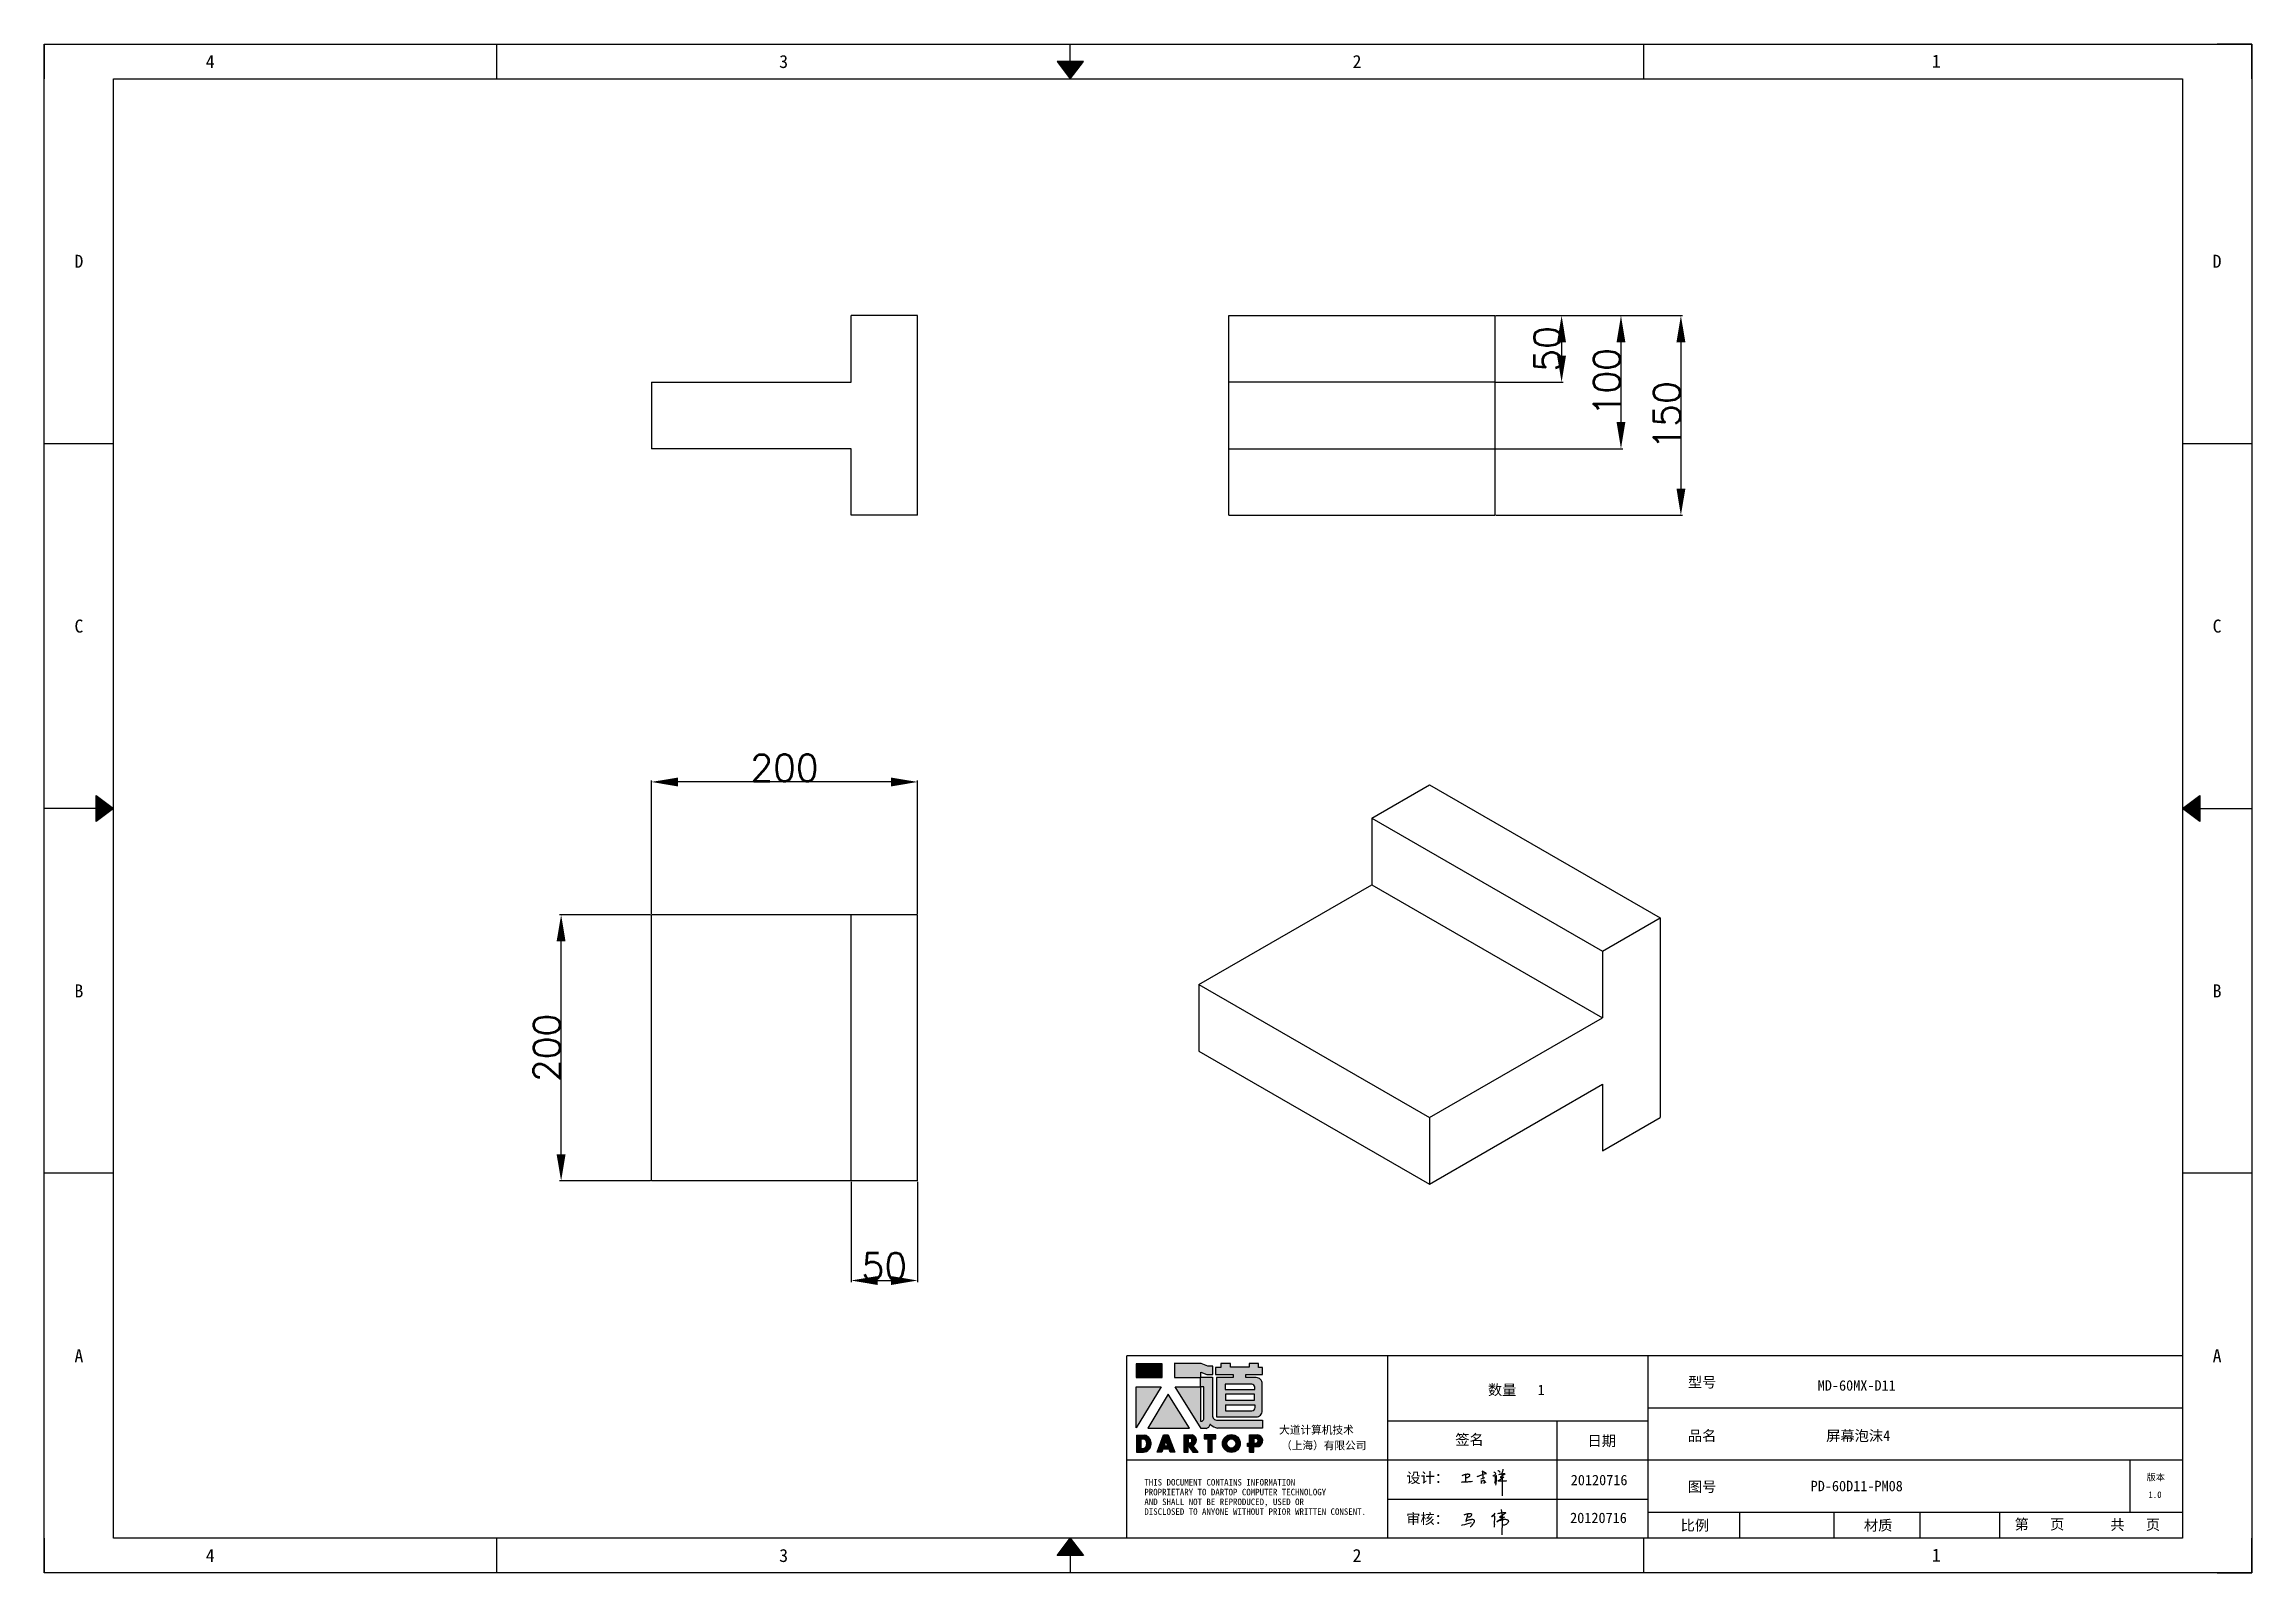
# Model space of a CAD drawing. Header units: millimetres. Extents: x -30327 to 34858, y 4015 to 75103.
# Drawn here: x 2105 to 3763, y 10935 to 12084 of the extents above; entities that cross this region are included whole.
import ezdxf
from ezdxf.enums import TextEntityAlignment as Align

# ---------------------------------------------------------------- set-up
doc = ezdxf.new("R2010")
doc.units = ezdxf.units.MM
doc.linetypes.add('DOT', pattern=[0.25, 0, -0.25])
for name, color, linetype in [('4', 7, 'Continuous'), ('print', 30, 'Continuous'), ('yellow', 2, 'Continuous')]:
    doc.layers.add(name, color=color, linetype=linetype)
doc.styles.add('Dartop', font='')
doc.styles.add('hzHT', font='simhei.ttf')
doc.styles.get("Standard").update_dxf_attribs({"font": 'txt', "bigfont": 'gbcbig.shx'})
doc.styles.get('Dartop').set_extended_font_data('FangSong_GB2312')
doc.dimstyles.new('ISO-25', dxfattribs={"dimtxt": 20, "dimasz": 20, "dimexe": 1.25, "dimexo": 0.625, "dimtad": 1, "dimtxsty": 'Standard', "dimcen": 2.5, "dimadec": 0, "dimazin": 0, "dimtfac": 1, "dimtmove": 0, "dimatfit": 3, "dimfxl": 0, "dimarcsym": 0})

msp = doc.modelspace()

# ---------------------------------------------------------------- texts
at = {"color": 0}
for s, height, style, p in [('4', 9.79, 'Dartop', (2229.5783, 12070.7425)), ('3', 9.79, 'Dartop', (2660.3381, 12070.7425)), ('2', 9.79, 'Dartop', (3091.098, 12070.7425)), ('1', 9.79, 'Dartop', (3526.3203, 12071.053)), ('D', 9.79, 'Dartop', (2130.9207, 11920.6292)), ('D', 9.79, 'Dartop', (3737.2378, 11920.6292)), ('C', 9.79, 'Dartop', (2130.9207, 11646.5093)), ('C', 9.79, 'Dartop', (3737.2378, 11646.5093)), ('B', 9.79, 'Dartop', (2130.9207, 11372.3894)), ('B', 9.79, 'Dartop', (3737.2378, 11372.3894)), ('A', 9.79, 'Dartop', (2130.9207, 11098.2695)), ('A', 9.79, 'Dartop', (3737.2378, 11098.2695)), ('型号', 7.832, 'hzHT', (3350.3753, 11078.3475)), ('MD-60MX-D11', 7.831998, 'hzHT', (3466.5186, 11075.946)), ('数量   1', 7.832, 'hzHT', (3210.7884, 11072.5963)), ('签名', 7.832, 'hzHT', (3175.6067, 11035.2719)), ('日期', 7.832, 'hzHT', (3274.9854, 11034.3081)), ('品名', 7.832, 'hzHT', (3350.3753, 11038.1413)), ('屏幕泡沫4', 7.832, 'hzHT', (3467.6134, 11038.1413)), ('20120716', 7.832, 'hzHT', (3272.9753, 11004.8638)), ('图号', 7.832, 'hzHT', (3350.3753, 10999.8596)), ('PD-60D11-PM08', 7.831998, 'hzHT', (3466.5186, 11000.3706)), ('版本', 4.895, 'hzHT', (3691.1739, 11006.9544)), ('1.0', 4.895, 'Dartop', (3690.5851, 10993.8723)), ('20120716', 7.832, 'hzHT', (3272.5089, 10976.4454)), ('比例', 7.832, 'hzHT', (3344.9143, 10970.7957)), ('材质', 7.832, 'hzHT', (3482.6141, 10970.7957)), ('第   页', 7.832, 'hzHT', (3603.7692, 10971.608)), ('共   页', 7.832, 'hzHT', (3675.7129, 10971.3228)), ('4', 9.79, 'Dartop', (2229.5783, 10948.1562)), ('3', 9.79, 'Dartop', (2660.3381, 10948.1562)), ('2', 9.79, 'Dartop', (3091.098, 10948.1562)), ('1', 9.79, 'Dartop', (3526.3203, 10948.4667))]:
    msp.add_text(s, height=height, dxfattribs=dict(at, style=style)).set_placement(p, align=Align.MIDDLE_CENTER)
at = {"color": 0, "style": 'hzHT'}
for s, height, p in [('THIS DOCUMENT CONTAINS INFORMATION', 4.894998, (2931.3569, 11000.7126)), ('PROPRIETARY TO DARTOP COMPUTER TECHNOLOGY', 4.894998, (2931.3569, 10993.3701)), ('设计：', 7.832, (3128.1617, 11002.6412)), ('AND SHALL NOT BE REPRODUCED, USED OR', 4.894998, (2931.3569, 10986.0276)), ('DISCLOSED TO ANYONE WITHOUT PRIOR WRITTEN CONSENT.', 4.894998, (2931.3569, 10978.6851)), ('审核：', 7.832, (3128.0452, 10971.7999))]:
    msp.add_text(s, height=height, dxfattribs=at).set_placement(p)
at = {"layer": '4', "color": 0, "style": 'hzHT'}
for s, p in [('大道计算机技术', (3032.5988, 11039.5924)), ('（上海）有限公司', (3034.0768, 11027.8851))]:
    msp.add_text(s, height=5.874, dxfattribs=at).set_placement(p)

# ---------------------------------------------------------------- blocks, each defined once
blk = doc.blocks.new('*D823')
at = {"layer": 'Defpoints', "color": 0, "transparency": 16777216}
for p in [(2711, 11229.6), (2761, 11229.6), (2761, 11154.8)]:
    blk.add_point(p, dxfattribs=at)
at = {"layer": 'yellow', "color": 0, "lineweight": -2, "transparency": 16777216}
for p, q in [((2711, 11228.9), (2711, 11153.5)), ((2761, 11228.9), (2761, 11153.5)), ((2731, 11154.8), (2741, 11154.8))]:
    blk.add_line(p, q, dxfattribs=at)
at = {"layer": 'yellow', "color": 0, "transparency": 16777216}
for points in [[(2731, 11158.1), (2731, 11151.4), (2711, 11154.8)], [(2741, 11158.1), (2741, 11151.4), (2761, 11154.8)]]:
    blk.add_solid(points, dxfattribs=at)
at = {"layer": 'yellow', "color": 0, "transparency": 16777216, "insert": (2736, 11165.4), "char_height": 20, "attachment_point": 5}
blk.add_mtext('50', dxfattribs=at)
blk = doc.blocks.new('*D824')
at = {"layer": 'Defpoints', "color": 0, "transparency": 16777216}
for p in [(2493.2, 11429.6), (2561, 11429.6), (2561, 11229.6)]:
    blk.add_point(p, dxfattribs=at)
at = {"layer": 'yellow', "color": 0, "lineweight": -2, "transparency": 16777216}
for p, q in [((2560.3, 11429.6), (2491.9, 11429.6)), ((2493.2, 11249.6), (2493.2, 11409.6)), ((2560.3, 11229.6), (2491.9, 11229.6))]:
    blk.add_line(p, q, dxfattribs=at)
at = {"layer": 'yellow', "color": 0, "transparency": 16777216}
for points in [[(2489.8, 11409.6), (2496.5, 11409.6), (2493.2, 11429.6)], [(2489.8, 11249.6), (2496.5, 11249.6), (2493.2, 11229.6)]]:
    blk.add_solid(points, dxfattribs=at)
at = {"layer": 'yellow', "color": 0, "transparency": 16777216, "insert": (2482.5, 11329.6), "char_height": 20, "attachment_point": 5, "rotation": 90}
blk.add_mtext('200', dxfattribs=at)
blk = doc.blocks.new('*D825')
at = {"layer": 'Defpoints', "color": 0, "transparency": 16777216}
for p in [(2561, 11529.4), (2561, 11429.6), (2761, 11429.6)]:
    blk.add_point(p, dxfattribs=at)
at = {"layer": 'yellow', "color": 0, "lineweight": -2, "transparency": 16777216}
for p, q in [((2561, 11430.2), (2561, 11530.6)), ((2741, 11529.4), (2581, 11529.4)), ((2761, 11430.2), (2761, 11530.6))]:
    blk.add_line(p, q, dxfattribs=at)
at = {"layer": 'yellow', "color": 0, "transparency": 16777216}
for points in [[(2581, 11532.7), (2581, 11526), (2561, 11529.4)], [(2741, 11532.7), (2741, 11526), (2761, 11529.4)]]:
    blk.add_solid(points, dxfattribs=at)
at = {"layer": 'yellow', "color": 0, "transparency": 16777216, "insert": (2661, 11540), "char_height": 20, "attachment_point": 5}
blk.add_mtext('200', dxfattribs=at)
blk = doc.blocks.new('*D826')
at = {"layer": 'Defpoints', "color": 0, "transparency": 16777216}
for p in [(3194.7, 11879.8), (3194.7, 11829.8), (3244.8, 11829.8)]:
    blk.add_point(p, dxfattribs=at)
at = {"layer": 'yellow', "color": 0, "lineweight": -2, "transparency": 16777216}
for p, q in [((3195.3, 11879.8), (3246, 11879.8)), ((3244.8, 11859.8), (3244.8, 11849.8)), ((3195.3, 11829.8), (3246, 11829.8))]:
    blk.add_line(p, q, dxfattribs=at)
at = {"layer": 'yellow', "color": 0, "transparency": 16777216}
for points in [[(3241.4, 11859.8), (3248.1, 11859.8), (3244.8, 11879.8)], [(3241.4, 11849.8), (3248.1, 11849.8), (3244.8, 11829.8)]]:
    blk.add_solid(points, dxfattribs=at)
at = {"layer": 'yellow', "color": 0, "transparency": 16777216, "insert": (3234.1, 11854.8), "char_height": 20, "attachment_point": 5, "rotation": 90}
blk.add_mtext('50', dxfattribs=at)
blk = doc.blocks.new('*D827')
at = {"layer": 'Defpoints', "color": 0, "transparency": 16777216}
for p in [(3194.7, 11879.8), (3194.7, 11779.8), (3289.4, 11779.8)]:
    blk.add_point(p, dxfattribs=at)
at = {"layer": 'yellow', "color": 0, "lineweight": -2, "transparency": 16777216}
for p, q in [((3195.3, 11879.8), (3290.7, 11879.8)), ((3289.4, 11859.8), (3289.4, 11799.8)), ((3195.3, 11779.8), (3290.7, 11779.8))]:
    blk.add_line(p, q, dxfattribs=at)
at = {"layer": 'yellow', "color": 0, "transparency": 16777216}
for points in [[(3286.1, 11859.8), (3292.7, 11859.8), (3289.4, 11879.8)], [(3286.1, 11799.8), (3292.7, 11799.8), (3289.4, 11779.8)]]:
    blk.add_solid(points, dxfattribs=at)
at = {"layer": 'yellow', "color": 0, "transparency": 16777216, "insert": (3278.8, 11829.8), "char_height": 20, "attachment_point": 5, "rotation": 90}
blk.add_mtext('100', dxfattribs=at)
blk = doc.blocks.new('*D828')
at = {"layer": 'Defpoints', "color": 0, "transparency": 16777216}
for p in [(3194.7, 11879.8), (3194.7, 11729.8), (3334.4, 11729.8)]:
    blk.add_point(p, dxfattribs=at)
at = {"layer": 'yellow', "color": 0, "lineweight": -2, "transparency": 16777216}
for p, q in [((3195.3, 11879.8), (3335.7, 11879.8)), ((3334.4, 11859.8), (3334.4, 11749.8)), ((3195.3, 11729.8), (3335.7, 11729.8))]:
    blk.add_line(p, q, dxfattribs=at)
at = {"layer": 'yellow', "color": 0, "transparency": 16777216}
for points in [[(3331.1, 11859.8), (3337.8, 11859.8), (3334.4, 11879.8)], [(3331.1, 11749.8), (3337.8, 11749.8), (3334.4, 11729.8)]]:
    blk.add_solid(points, dxfattribs=at)
at = {"layer": 'yellow', "color": 0, "transparency": 16777216, "insert": (3323.8, 11804.8), "char_height": 20, "attachment_point": 5, "rotation": 90}
blk.add_mtext('150', dxfattribs=at)
blk = doc.blocks.new('*U748')
at = {"color": 254, "linetype": 'Continuous', "extrusion": (0, 0, -1)}
for points in [[(-17, 0.333), (-16.812, 0.25), (-17, 0.5)], [(-17, 0.333), (-17.188, 0.25), (-16.812, 0.25)], [(-17, 0.333), (-17, 0.5), (-17.188, 0.25)]]:
    blk.add_solid(points, dxfattribs=at)
blk = doc.blocks.new('*U747')
at = {"color": 254, "linetype": 'Continuous', "extrusion": (0, 0, -1)}
for points in [[(-33.167, 11), (-33, 11), (-33.25, 11.188)], [(-33.167, 11), (-33.25, 11.188), (-33.25, 10.812)], [(-33.167, 11), (-33.25, 10.812), (-33, 11)]]:
    blk.add_solid(points, dxfattribs=at)
blk = doc.blocks.new('*U749')
at = {"color": 254, "linetype": 'Continuous'}
for points in [[(17, 21.667), (17.188, 21.75), (16.812, 21.75)], [(17, 21.667), (16.812, 21.75), (17, 21.5)], [(17, 21.667), (17, 21.5), (17.188, 21.75)]]:
    blk.add_solid(points, dxfattribs=at)
blk = doc.blocks.new('*U746')
at = {"color": 254, "linetype": 'Continuous', "extrusion": (0, 0, -1)}
for points in [[(-0.833, 11), (-0.75, 10.812), (-0.75, 11.188)], [(-0.833, 11), (-0.75, 11.188), (-1, 11)], [(-0.833, 11), (-1, 11), (-0.75, 10.812)]]:
    blk.add_solid(points, dxfattribs=at)
blk = doc.blocks.new('dadao')
for p, q in [((48, 19.2), (44.9, 10.4)), ((44.9, 10.4), (51.2, 10.4)), ((51.2, 10.4), (48, 19.2))]:
    blk.add_line(p, q)
for points in [[(41.8, 121.6), (41.8, 143.7), (-0.4, 143.7), (-0.4, 121.6), (41.8, 121.6)], [(104.8, 122), (104.8, 130.3), (114.1, 126.3), (124.2, 126.3), (124.2, 139.6), (115.9, 139.6), (105.1, 143.9), (61.5, 143.9)], [(61.7, 144), (61.7, 121.3), (103.9, 121.3)], [(113.4, 38.7), (105.1, 38.7), (63, 106.5), (103.9, 106.5), (103.9, 120.9), (103.9, 121.3)], [(109.7, 53.6), (109.7, 106.2), (104.3, 106.2), (104.3, 50.4), (106.6, 50.4)], [(144.6, 94.4), (144.6, 84.8), (192, 84.8), (192, 94.1), (144.9, 94.1)], [(120.2, 45), (119.5, 45), (119.5, 44.6)], [(0, 28), (0, 0), (11.8, 0)], [(0.1, 28), (14, 28)], [(7.1, 21.8), (7.1, 6.1), (12, 6.1)], [(7.1, 21.8), (11.4, 21.8)], [(76.8, 28.2), (76.8, 0), (84.1, 0), (84.1, 11.1), (91.6, -0.1), (100.3, -0.1), (91.7, 11.1)], [(76.8, 28.2), (90.6, 28.2)], [(84, 22.7), (84, 15.3), (87.2, 15.3)], [(84, 22.7), (87.3, 22.7)], [(183.7, 0), (183.7, 9.6), (180.6, 9.6), (180.6, 14.9), (183.8, 14.9), (183.8, 28.1), (196.1, 28.1), (196.5, 28.1)], [(183.7, 0), (190.9, 0), (190.9, 9.6), (198.8, 9.6)], [(194.9, 22.3), (190.8, 22.3), (190.8, 15), (194.4, 15)]]:
    blk.add_lwpolyline(points)
blk.add_lwpolyline([(137.1, 144.2), (137.1, 137.9), (128.3, 137.9), (128.3, 126.5), (157.3, 126.5), (157.3, 121.5), (130.3, 121.5), (130.3, 57.5), (194.4, 57.5, 0.414214), (204.4, 67.5), (204.4, 111.3, 0.414214), (194.4, 121.3), (177.5, 121.3), (177.5, 126.3), (204.7, 126.3), (204.7, 137.7), (198.2, 137.7), (198.2, 143.9), (183.3, 143.9), (183.3, 138), (153, 138), (153, 144.2), (137.1, 144.2)], format="xyb", close=True)
for points in [[(104.8, 122), (123.4, 122), (123.4, 60, 0.414214), (131.4, 52), (204.8, 52), (204.8, 39.1), (131.7, 39.1)], [(144.3, 110.8), (144.3, 101.8), (192.3, 101.8), (192.3, 105.5, 0.414214), (187.3, 110.5), (144.3, 110.5)], [(144.6, 77), (144.6, 67.5), (187.6, 67.5, 0.414214), (192.6, 72.5), (192.6, 76.4), (144.6, 76.4)]]:
    blk.add_lwpolyline(points, format="xyb")
for points in [[(-0.3, 106.2), (40.4, 106.2), (-0.3, 39.7), (-0.3, 106.2)], [(51.7, 94.1), (18.4, 39.3), (86.2, 39.3)], [(43.8, 28.2), (51.8, 28.2), (62.6, -0.1), (55, -0.1), (53.2, 5), (42.9, 5), (41.1, 0), (33.6, 0)], [(110, 28.1), (110, 21.9), (116, 21.9), (116, -0.1), (123.2, -0.1), (123.2, 22), (129.2, 22), (129.2, 28.1), (110, 28.1)]]:
    blk.add_lwpolyline(points, close=True)
for radius in [14.5, 7.44]:
    blk.add_circle((154.2, 14.2), radius)
for centre, radius, start, end in [((99.2, 60.7), 12.6, 305.6399, 325.969), ((111.6, 46.7), 8.19, 282.9811, 347.6627), ((136, 61.7), 22.9, 226.7358, 259.3209), ((8.5, 13.9), 8.49, 294.2143, 69.7177), ((9.6, 14.2), 14.4, 278.6604, 72.3203), ((86.4, 19), 3.8, 282.527, 76.7196), ((88.6, 19.4), 8.95, 290.6073, 77.2124), ((193.7, 18.7), 3.8, 280.9891, 72.5513), ((195.7, 18.6), 9.51, 288.8959, 85.2442)]:
    blk.add_arc(centre, radius, start, end)
blk = doc.blocks.new('h')
for p, q in [((20768.1, -2360.9), (20773, -2359.1)), ((20769.5, -2366.9), (20769.8, -2370.6)), ((20769.8, -2370.6), (20770.9, -2378)), ((20770.9, -2378), (20771.5, -2370.6)), ((20772.4, -2369.3), (20774.9, -2367.8)), ((20773, -2359.1), (20784.1, -2355.2)), ((20773.3, -2331.8), (20775.3, -2338.7)), ((20789.1, -2340.9), (20773.5, -2331.9)), ((20775.3, -2338.7), (20775.6, -2351.2)), ((20775.6, -2351.2), (20775.5, -2357.3)), ((20782.2, -2369.2), (20780, -2377.1)), ((20780, -2377.1), (20788.3, -2371.3)), ((20780.1, -2366.4), (20780.8, -2366.4)), ((20781.9, -2367.4), (20782.2, -2369.2)), ((20845.7, -2343.5), (20848.4, -2353)), ((20848.9, -2370.3), (20847.9, -2424)), ((20848.4, -2353), (20848.9, -2370.3))]:
    blk.add_line(p, q)
for points in [[(20696.6, -2372.4, 0.002073), (20710.6, -2371.9, 0.016137), (20719.6, -2371.3, 0.008314), (20736.9, -2369.3)], [(20699.1, -2348.2, -0.029745), (20704.6, -2345.4, -0.046842), (20708.4, -2344.2, -0.00919), (20714.3, -2343, -0.018517), (20717.2, -2342.5, -0.037841), (20720.3, -2342.4, -0.039541), (20723.2, -2342.8, -0.149785), (20726, -2344.3, -0.204935), (20726.9, -2346.6, -0.074872), (20726.5, -2348.3, -0.061615), (20725.6, -2350.3, -0.034204), (20723.8, -2352.6, -0.045776), (20722.3, -2354.1, -0.054985), (20720.4, -2355.3, -0.036348), (20717.3, -2356.5, -0.067752), (20715.7, -2356.8, -0.043553), (20713.2, -2356.7)], [(20755, -2351.9, -0.024077), (20759.9, -2350.1, -0.013147), (20768.7, -2346.5, -0.00522), (20775.4, -2344.1, -0.018517), (20777.3, -2343.4, -0.008274), (20786.3, -2341, -0.039541), (20788.3, -2340.8, -0.079216), (20789.4, -2341, -0.204935)], [(20813.5, -2350.1, 0.007348), (20815.9, -2348.7, 0.008421), (20818, -2347.3, 0.009459), (20819.7, -2346.2, -0.016325), (20820.7, -2345.5, -0.173771), (20821.8, -2345.3, -0.085159), (20823.9, -2346, -0.125883), (20826, -2347.9, -0.160659), (20826.6, -2350.1, -0.010447), (20826.5, -2352.3, -0.008247), (20826.2, -2355.1, -0.002698), (20825.3, -2374, 0.001562), (20823.9, -2383.7, 0.016137)], [(20816.8, -2335, -0.053561), (20819.6, -2336.1, -0.075272), (20821.3, -2337.3, -0.005295), (20822.5, -2338.5, -0.009337), (20823.1, -2339.1, -0.026146), (20823.7, -2339.8, -0.016644), (20824.5, -2340.9)], [(20832.1, -2329.2, -0.053561), (20834.9, -2330.3, -0.075272), (20836.7, -2331.5, -0.005295), (20837.8, -2332.6, -0.009337), (20838.5, -2333.3, -0.026146), (20839, -2334, -0.016644), (20839.8, -2335.1)], [(20836, -2343.7, -0.02797), (20842.1, -2342.6, -0.048868), (20845.6, -2342.2, -0.00919), (20851.1, -2341.4, -0.018517), (20853.9, -2341.1, -0.037841), (20856.7, -2341.2, -0.039541), (20859.4, -2341.6, -0.018282), (20840.6, -2354.7, -0.000937)], [(20847.6, -2340.2, 0.021784), (20849.6, -2335.9, 0.028296), (20850.8, -2332.4, 0.008136), (20851.9, -2328.2, 0.028913), (20852.2, -2327, 0.08193), (20852.1, -2325.9, 0.075058), (20851.7, -2324.7, 0.275043)]]:
    blk.add_lwpolyline(points, format="xyb")
for points in [[(20711.3, -2343.5), (20711.3, -2343.5), (20711.5, -2355.8), (20710.7, -2368), (20710.6, -2371.9)], [(20821.5, -2350.6), (20822.4, -2359.2), (20822.2, -2364.9), (20821.7, -2369), (20821.3, -2376.3), (20823.6, -2368.5), (20827.2, -2366.3), (20829.5, -2366.3)], [(20840.6, -2354.7), (20850, -2354.7), (20855, -2354.3), (20845.9, -2361.1), (20840.5, -2364), (20833, -2367.5), (20863.2, -2367.4), (20865.9, -2367.3)]]:
    blk.add_lwpolyline(points)
for centre, radius, start, end in [((20773.7, -2371.2), 2.3, 121.9907, 163.60158), ((20787.5, -2406), 40.3, 100.61827, 108.24823), ((20780.8, -2367.6), 1.15, 9.4675, 90)]:
    blk.add_arc(centre, radius, start, end)

# ---------------------------------------------------------------- dimensions: what is measured, and where the dimension line sits
at = {"layer": 'yellow'}
for base, p1, p2, angle, picture, middle in [((3244.7545, 11829.7992), (3194.6822, 11879.7992), (3194.6822, 11829.7992), 90, '*D826', (3234.1295, 11854.7992)), ((3289.4109, 11779.7992), (3194.6822, 11879.7992), (3194.6822, 11779.7992), 90, '*D827', (3278.7859, 11829.7992)), ((3334.443, 11729.7992), (3194.6822, 11879.7992), (3194.6822, 11729.7992), 90, '*D828', (3323.818, 11804.7992)), ((2560.9619, 11529.3503), (2760.9619, 11429.5571), (2560.9619, 11429.5571), 180, '*D825', (2660.9619, 11539.9753)), ((2493.1583, 11429.5571), (2560.9619, 11229.5571), (2560.9619, 11429.5571), 270, '*D824', (2482.5333, 11329.5571))]:
    dim = msp.add_linear_dim(base=base, p1=p1, p2=p2, angle=angle, dimstyle='ISO-25', dxfattribs=at)
    dim.commit()
    dim.dimension.update_dxf_attribs({"geometry": picture, "text_midpoint": middle})
dim = msp.add_linear_dim(base=(2760.9619, 11154.7754), p1=(2710.9619, 11229.5571), p2=(2760.9619, 11229.5571), dimstyle='ISO-25', dxfattribs=at)
dim.commit()
dim.dimension.update_dxf_attribs({"geometry": '*D823', "text_midpoint": (2735.9619, 11165.4004)})

# ---------------------------------------------------------------- hatches: boundary and pattern name
for points in [[(2944.6847, 11092.2067), (2925.1574, 11092.2067), (2925.1574, 11082.0044), (2944.6847, 11082.0044)], [(2944.056, 11074.8661), (2925.2097, 11074.8661), (2925.2097, 11044.095)], [(2949.2803, 11069.282), (2933.8741, 11043.8901), (2965.2449, 11043.8901)], [(2985.1641, 11038.6947), (2976.2487, 11038.6947), (2976.2487, 11035.8662), (2979.0304, 11035.8662), (2979.0304, 11025.6735), (2982.3609, 11025.6735), (2982.3609, 11035.8729), (2985.1641, 11035.8729)]]:
    msp.add_hatch(color=0).paths.add_polyline_path(points)
h = msp.add_hatch(color=0)
h.paths.add_polyline_path([(2973.8667, 11086.0063), (2978.1764, 11084.1445), (2982.8358, 11084.1445), (2982.8358, 11090.3113), (2978.9918, 11090.3113), (2973.9833, 11092.2893), (2953.9117, 11092.2893), (2953.9117, 11081.8598), (2973.4409, 11081.8598), (2973.4409, 11081.6489), (2973.4409, 11074.9829), (2954.5032, 11074.9829), (2973.9819, 11043.6352), (2977.8391, 11043.6352, 0.279374822), (2980.6548, 11046.3734), (2980.6548, 11046.5178), (2980.995, 11046.5178, 0.143145365), (2986.3052, 11043.8154), (3020.1527, 11043.8154), (3020.1527, 11049.7606), (2986.161, 11049.7606, -0.414213562), (2982.4586, 11053.463), (2982.4586, 11082.1893), (2973.8667, 11082.1893)])
h.paths.add_polyline_path([(2973.6377, 11074.8496), (2976.1193, 11074.8492), (2976.1193, 11050.5191, -0.088935736), (2974.6812, 11049.04), (2973.629, 11049.04)], flags=16)
h = msp.add_hatch(color=0)
h.paths.add_polyline_path([(3020.0945, 11089.4479), (3017.0829, 11089.4479), (3017.0829, 11092.3128), (3010.1993, 11092.3128), (3010.1993, 11089.5911), (2996.1459, 11089.5911), (2996.1459, 11092.456), (2988.7856, 11092.456), (2988.7856, 11089.5381), (2984.7186, 11089.5381), (2984.7186, 11084.2567), (2998.1397, 11084.2567), (2998.1397, 11081.9208), (2985.6336, 11081.9208), (2985.6336, 11052.3464), (3015.3228, 11052.3464, 0.414213562), (3019.9508, 11056.9744), (3019.9508, 11077.2276, 0.414213562), (3015.3228, 11081.8556), (3007.4745, 11081.8556), (3007.4745, 11084.1476), (3020.0945, 11084.1476)])
h.paths.add_polyline_path([(3012.0441, 11076.8419, -0.414213562), (3014.3581, 11074.5279), (3014.3581, 11072.8309), (2992.1303, 11072.8309), (2992.1303, 11076.8419)], flags=16)
h.paths.add_polyline_path([(3014.2145, 11069.2496), (3014.2145, 11064.9522), (2992.2739, 11064.9522), (2992.2739, 11069.2496)], flags=16)
h.paths.add_polyline_path([(3014.5013, 11061.0845), (3014.5013, 11059.2442, -0.414213562), (3012.1873, 11056.9302), (2992.2739, 11056.9302), (2992.2739, 11061.0845)], flags=16)
h = msp.add_hatch(color=0)
h.paths.add_polyline_path([(2931.8137, 11038.6482), (2925.3483, 11038.6482), (2925.3483, 11025.7123), (2930.7935, 11025.7123, 0.793015906)])
h.paths.add_polyline_path([(2930.8894, 11028.5451), (2928.6287, 11028.5451), (2928.6287, 11035.8153), (2930.6398, 11035.8153, -0.67136089)], flags=16)
h = msp.add_hatch(color=0)
h.paths.add_polyline_path([(2949.3289, 11038.7546), (2945.6391, 11038.7546), (2940.8939, 11025.6984), (2944.3892, 11025.6984), (2945.2115, 11028.0123), (2949.9466, 11028.0123), (2950.7868, 11025.6704), (2954.31, 11025.6704)])
h.paths.add_polyline_path([(2949.0417, 11030.5063), (2946.1081, 11030.5063), (2947.5481, 11034.6089)], flags=16)
h = msp.add_hatch(color=0)
h.paths.add_polyline_path([(2967.2644, 11038.7455), (2960.9054, 11038.7455), (2960.9054, 11025.6912), (2964.2657, 11025.6912), (2964.2657, 11030.8664), (2967.7196, 11025.6446), (2971.7802, 11025.6446), (2967.8051, 11030.8335, 0.744054942)])
h.paths.add_polyline_path([(2964.235, 11032.7985), (2964.235, 11036.2266), (2965.737, 11036.2266, -0.796808968), (2965.7145, 11032.7985)], flags=16)
h = msp.add_hatch(color=0)
h.paths.add_polyline_path([(2990.0107, 11032.2652, 1), (3003.4154, 11032.2652, 1)])
h.paths.add_polyline_path([(3000.1563, 11032.2652, -1), (2993.2698, 11032.2652, -1)], flags=16)
h = msp.add_hatch(color=0)
h.paths.add_polyline_path([(3016.2726, 11038.7145), (3016.0802, 11038.7145), (3010.4113, 11038.7145), (3010.4113, 11032.6221), (3008.9071, 11032.6221), (3008.9071, 11030.1492), (3010.387, 11030.1492), (3010.387, 11025.7141), (3013.6964, 11025.7141), (3013.6964, 11030.1665), (3017.3328, 11030.1665, 0.812303812)])
h.paths.add_polyline_path([(3013.6473, 11032.639), (3013.6473, 11036.0467), (3015.5305, 11036.0467, -0.778213434), (3015.3382, 11032.639)], flags=16)

# ---------------------------------------------------------------- linework, layer by layer
at = {"color": 0, "linetype": 'DOT'}
for p, q in [((2104.8141, 12083.7959), (3737.2378, 12083.7959)), ((2104.8141, 10961.2095), (2104.8141, 12057.6892)), ((3763.3445, 12057.6892), (3763.3445, 10961.2095)), ((3737.2378, 10935.1029), (2104.8141, 10935.1029))]:
    msp.add_line(p, q, dxfattribs=at)
at = {"color": 0}
for p, q in [((2104.8141, 12083.7959), (2104.8141, 12057.6892)), ((2104.8141, 12083.7959), (2104.8141, 12083.7959)), ((2444.9582, 12057.6892), (2444.9582, 12083.7959)), ((2875.7181, 12070.7425), (2875.7181, 12083.7959)), ((3306.4779, 12057.6892), (3306.4779, 12083.7959)), ((3763.3445, 12083.7959), (3737.2378, 12083.7959)), ((3763.3445, 12057.6892), (3763.3445, 12083.7959)), ((2157.0274, 10961.2095), (2157.0274, 12057.6892)), ((2157.0274, 12057.6892), (3711.1311, 12057.6892)), ((3711.1311, 12057.6892), (3711.1311, 10961.2095)), ((2157.0274, 11783.5693), (2104.8141, 11783.5693)), ((3763.3445, 11783.5693), (3711.1311, 11783.5693)), ((2143.9741, 11509.4494), (2104.8141, 11509.4494)), ((3724.1845, 11509.4494), (3763.3445, 11509.4494)), ((2157.0274, 11235.3295), (2104.8141, 11235.3295)), ((3763.3445, 11235.3295), (3711.1311, 11235.3295)), ((3711.1311, 11098.2695), (2918.1414, 11098.2695)), ((2918.1414, 10961.2095), (2918.1414, 11098.2695)), ((3113.9413, 11098.2695), (3113.9413, 10961.2095)), ((3309.7413, 10961.2095), (3309.7413, 11098.2695)), ((3113.9413, 11049.3195), (3309.7413, 11049.3195)), ((3241.2113, 11049.3195), (3241.2113, 10961.2095)), ((3309.7413, 11059.1095), (3711.1311, 11059.1095)), ((2918.1414, 11019.9495), (3113.9413, 11019.9495)), ((3113.9413, 11019.9495), (3711.1311, 11019.9495)), ((3671.9712, 10980.7895), (3671.9712, 11019.9495)), ((3113.9413, 10990.5795), (3309.7413, 10990.5795)), ((3309.7413, 10980.7895), (3711.1311, 10980.7895)), ((3378.6286, 10961.2095), (3378.6286, 10980.7895)), ((3449.6215, 10961.2095), (3449.6215, 10980.7895)), ((3514.1605, 10961.2095), (3514.1605, 10980.7895)), ((3574.0712, 10961.2095), (3574.0712, 10980.7895)), ((2104.8141, 10961.2095), (2104.8141, 10935.1029)), ((3711.1311, 10961.2095), (2157.0274, 10961.2095)), ((2444.9582, 10935.1029), (2444.9582, 10961.2095)), ((2875.7181, 10948.1562), (2875.7181, 10935.1029)), ((3306.4779, 10935.1029), (3306.4779, 10961.2095)), ((3763.3445, 10935.1029), (3763.3445, 10961.2095)), ((2104.8141, 10935.1029), (2104.8141, 10935.1029)), ((3737.2378, 10935.1029), (3763.3445, 10935.1029))]:
    msp.add_line(p, q, dxfattribs=at)
for p, q in [((2760.9619, 11879.7992), (2710.9619, 11879.7992)), ((2710.9619, 11829.7992), (2710.9619, 11879.7992)), ((2760.9619, 11729.7992), (2760.9619, 11879.7992)), ((2994.6822, 11879.7992), (3194.6822, 11879.7992)), ((2994.6822, 11729.7992), (2994.6822, 11879.7992)), ((3194.6822, 11879.7992), (3194.6822, 11729.7992)), ((2560.9619, 11829.7992), (2710.9619, 11829.7992)), ((2560.9619, 11829.7992), (2560.9619, 11779.7992)), ((3194.6822, 11829.7992), (2994.6822, 11829.7992)), ((2710.9619, 11779.7992), (2560.9619, 11779.7992)), ((2710.9619, 11729.7992), (2710.9619, 11779.7992)), ((2994.6822, 11779.7992), (3194.6822, 11779.7992)), ((2760.9619, 11729.7992), (2710.9619, 11729.7992)), ((2994.6822, 11729.7992), (3194.6822, 11729.7992)), ((3102.2259, 11502.195), (3145.5271, 11527.195)), ((3145.5271, 11527.195), (3318.7322, 11427.195)), ((3102.2259, 11502.195), (3275.4309, 11402.195)), ((3102.2259, 11502.195), (3102.2259, 11452.195)), ((2972.3221, 11377.195), (3102.2259, 11452.195)), ((3102.2259, 11452.195), (3275.4309, 11352.195)), ((2760.9619, 11429.5571), (2560.9619, 11429.5571)), ((2560.9619, 11229.5571), (2560.9619, 11429.5571)), ((2710.9619, 11229.5571), (2710.9619, 11429.5571)), ((2760.9619, 11229.5571), (2760.9619, 11429.5571)), ((3275.4309, 11402.195), (3318.7322, 11427.195)), ((3318.7322, 11427.195), (3318.7322, 11277.195)), ((3275.4309, 11402.195), (3275.4309, 11352.195)), ((2972.3221, 11377.195), (2972.3221, 11327.195)), ((2972.3221, 11377.195), (3145.5271, 11277.195)), ((3145.5271, 11277.195), (3275.4309, 11352.195)), ((2972.3221, 11327.195), (3145.5271, 11227.195)), ((3145.5271, 11227.195), (3275.4309, 11302.195)), ((3275.4309, 11302.195), (3275.4309, 11252.195)), ((3145.5271, 11277.195), (3145.5271, 11227.195)), ((3275.4309, 11252.195), (3318.7322, 11277.195)), ((2760.9619, 11229.5571), (2560.9619, 11229.5571)), ((3199.5017, 10982.7039), (3200.0635, 10978.0113)), ((3198.0289, 10974.6013), (3196.105, 10973.56)), ((3199.4135, 10975.3409), (3198.0289, 10974.6013)), ((3198.1082, 10976.8979), (3200.5545, 10976.8979)), ((3201.8591, 10977.0165), (3199.4135, 10975.3409)), ((3200.1547, 10974.5465), (3199.9473, 10963.7643)), ((3200.0635, 10978.0113), (3200.1547, 10974.5465)), ((3200.5545, 10976.8979), (3201.8591, 10977.0165))]:
    msp.add_line(p, q)
for points in [[(2875.7181, 12057.6892), (2885.5081, 12070.7425), (2865.9281, 12070.7425), (2875.7181, 12057.6892)], [(2157.0274, 11509.4494), (2143.9741, 11499.6594), (2143.9741, 11519.2394), (2157.0274, 11509.4494)], [(3711.1311, 11509.4494), (3724.1845, 11519.2394), (3724.1845, 11499.6594), (3711.1311, 11509.4494)], [(2875.7181, 10961.2095), (2885.5081, 10948.1562), (2865.9281, 10948.1562), (2875.7181, 10961.2095)]]:
    msp.add_lwpolyline(points, close=True, dxfattribs=at)
for points in [[(3171.654, 10978.5907, -0.029745025), (3172.7734, 10979.1515, -0.046842152), (3173.5312, 10979.3953, -0.009190246), (3174.7137, 10979.6343, -0.01851715), (3175.3064, 10979.7202, -0.037840637), (3175.9182, 10979.7393, -0.039541258), (3176.4996, 10979.6672, -0.149785186), (3177.0674, 10979.3571, -0.204935242), (3177.2414, 10978.9076, -0.074871706), (3177.1753, 10978.553, -0.061614645), (3176.9822, 10978.1603, -0.034203896), (3176.632, 10977.6981, -0.045775869), (3176.3185, 10977.3986, -0.054985007), (3175.9395, 10977.1604, -0.036347913), (3175.3114, 10976.9105, -0.067752062), (3174.9969, 10976.8563, -0.043553369), (3174.5024, 10976.8818)], [(3196.9072, 10979.7842, -0.027970257), (3198.489, 10980.0762, -0.048867879), (3199.4057, 10980.174, -0.009190246), (3200.8474, 10980.3875, -0.01851715), (3201.5679, 10980.4536, -0.037840637), (3202.3071, 10980.438, -0.039541258), (3203.0039, 10980.3143, -0.018281889), (3198.1082, 10976.8979, -0.000936898)], [(3196.105, 10973.56, -0.029745025), (3197.8513, 10974.4349, -0.046842152), (3199.0335, 10974.8153, -0.009190246), (3200.8782, 10975.188, -0.01851715), (3201.8029, 10975.322, -0.037840637), (3202.7572, 10975.3519, -0.039541258), (3203.6642, 10975.2393, -0.149785186), (3204.55, 10974.7556, -0.204935242), (3204.8214, 10974.0545, -0.074871706), (3204.7182, 10973.5012, -0.061614645), (3204.417, 10972.8886, -0.034203896), (3203.8708, 10972.1676, -0.045775869), (3203.3816, 10971.7003, -0.054985007), (3202.7905, 10971.3287, -0.036347913), (3201.8106, 10970.9389, -0.067752062), (3201.32, 10970.8543, -0.043553369), (3200.5486, 10970.8942)]]:
    msp.add_lwpolyline(points, format="xyb")
msp.add_lwpolyline([(3174.1214, 10979.5202), (3174.1214, 10979.5202), (3173.7473, 10977.2263), (3173.1311, 10975.0693), (3172.7284, 10973.7457)])
for centre, radius, start, end in [((3124.6489, 11049.3891), 98.8288, 313.3661321, 315.2960836), ((3168.7904, 10974.9482), 4.1375, 281.0769825, 291.2126318), ((3077.8101, 11344.2454), 384.4427, 283.9189497, 284.9715122), ((3179.0512, 10962.802), 12.6389, 113.2024487, 120.0174969), ((3176.0848, 10969.7221), 5.1098, 102.4748599, 113.2024487), ((3183.4887, 10936.2562), 39.3849, 100.3686699, 102.4748599), ((3175.2617, 10973.0108), 3.2593, 283.8162542, 294.0305093), ((3178.1471, 10965.45), 9.7064, 96.1253366, 100.3686699), ((3175.9575, 10971.3985), 1.5036, 294.8364282, 309.9011343), ((3155.9148, 10989.8897), 28.7614, 316.9195625, 320.5886599), ((3177.6299, 10970.2694), 4.8594, 87.4570373, 96.1253366), ((3177.648, 10970.6768), 4.4515, 78.3995671, 87.4570373), ((3172.2127, 10975.9182), 7.3129, 324.0948076, 331.3783566), ((3178.2767, 10973.7396), 1.3249, 44.3246545, 78.3995671), ((3177.8883, 10973.0487), 0.9769, 319.5730733, 337.4854902), ((3175.1975, 10975.199), 4.3914, 324.9106662, 333.3484292), ((3177.3333, 10974.4013), 2.1388, 326.7678104, 340.871018), ((3178.6986, 10974.1517), 0.7351, 357.9983926, 44.3246545), ((3177.9806, 10974.1768), 1.4537, 340.871018, 357.9983926), ((3182.5693, 10994.1205), 19.3302, 299.2654637, 300.9494997), ((3226.3619, 10832.0888), 149.256, 102.4659195, 103.2052997), ((3506.2988, 10924.3674), 315.4462, 171.4101732, 171.7680832), ((3194.1579, 10977.1943), 0.6319, 52.3757453, 91.2911591), ((2638.3087, 10995.123), 556.5846, 357.5656636, 358.0572778), ((3193.9412, 10977.2929), 0.7242, 357.1968277, 33.7051787), ((3177.6406, 10978.3599), 17.0632, 352.9125461, 354.8026838), ((3184.0415, 10977.7777), 10.6358, 354.8026838, 357.1968277)]:
    msp.add_arc(centre, radius, start, end)
at = {"layer": 'print'}
msp.add_lwpolyline([(2104.8141, 12083.7959), (3763.3445, 12083.7959), (3763.3445, 10935.1029), (2104.8141, 10935.1029)], close=True, dxfattribs=at)

# ---------------------------------------------------------------- block references
at = {"color": 0, "linetype": 'Continuous', "xscale": 52.21331681518758, "yscale": 52.21331681557415, "zscale": 52.21331681557466}
for name, p in [('*U749', (1988.0917, 10935.1029)), ('*U746', (2104.8141, 10935.1029)), ('*U747', (1988.0917, 10935.1029)), ('*U748', (1988.0917, 10935.1029))]:
    msp.add_blockref(name, p, dxfattribs=at)
at = {"color": 0}
for name, p, xscale, yscale, zscale in [('dadao', (2925.3483, 11025.7123), 0.4627998535530334, 0.4627998535882973, 0.4627998535925933), ('h', (-986.486, 11479.7696), 0.2008128723449428, 0.2008128723449428, 0.2008128723449428)]:
    msp.add_blockref(name, p, dxfattribs=dict(at, xscale=xscale, yscale=yscale, zscale=zscale))

msp.set_redraw_order([(e.dxf.handle, doc.entitydb.next_handle()) for e in msp.query("TEXT MTEXT ATTDEF DIMENSION ARC_DIMENSION")])  # texts and dimensions are drawn at this point

doc.saveas('drawing.dxf')
